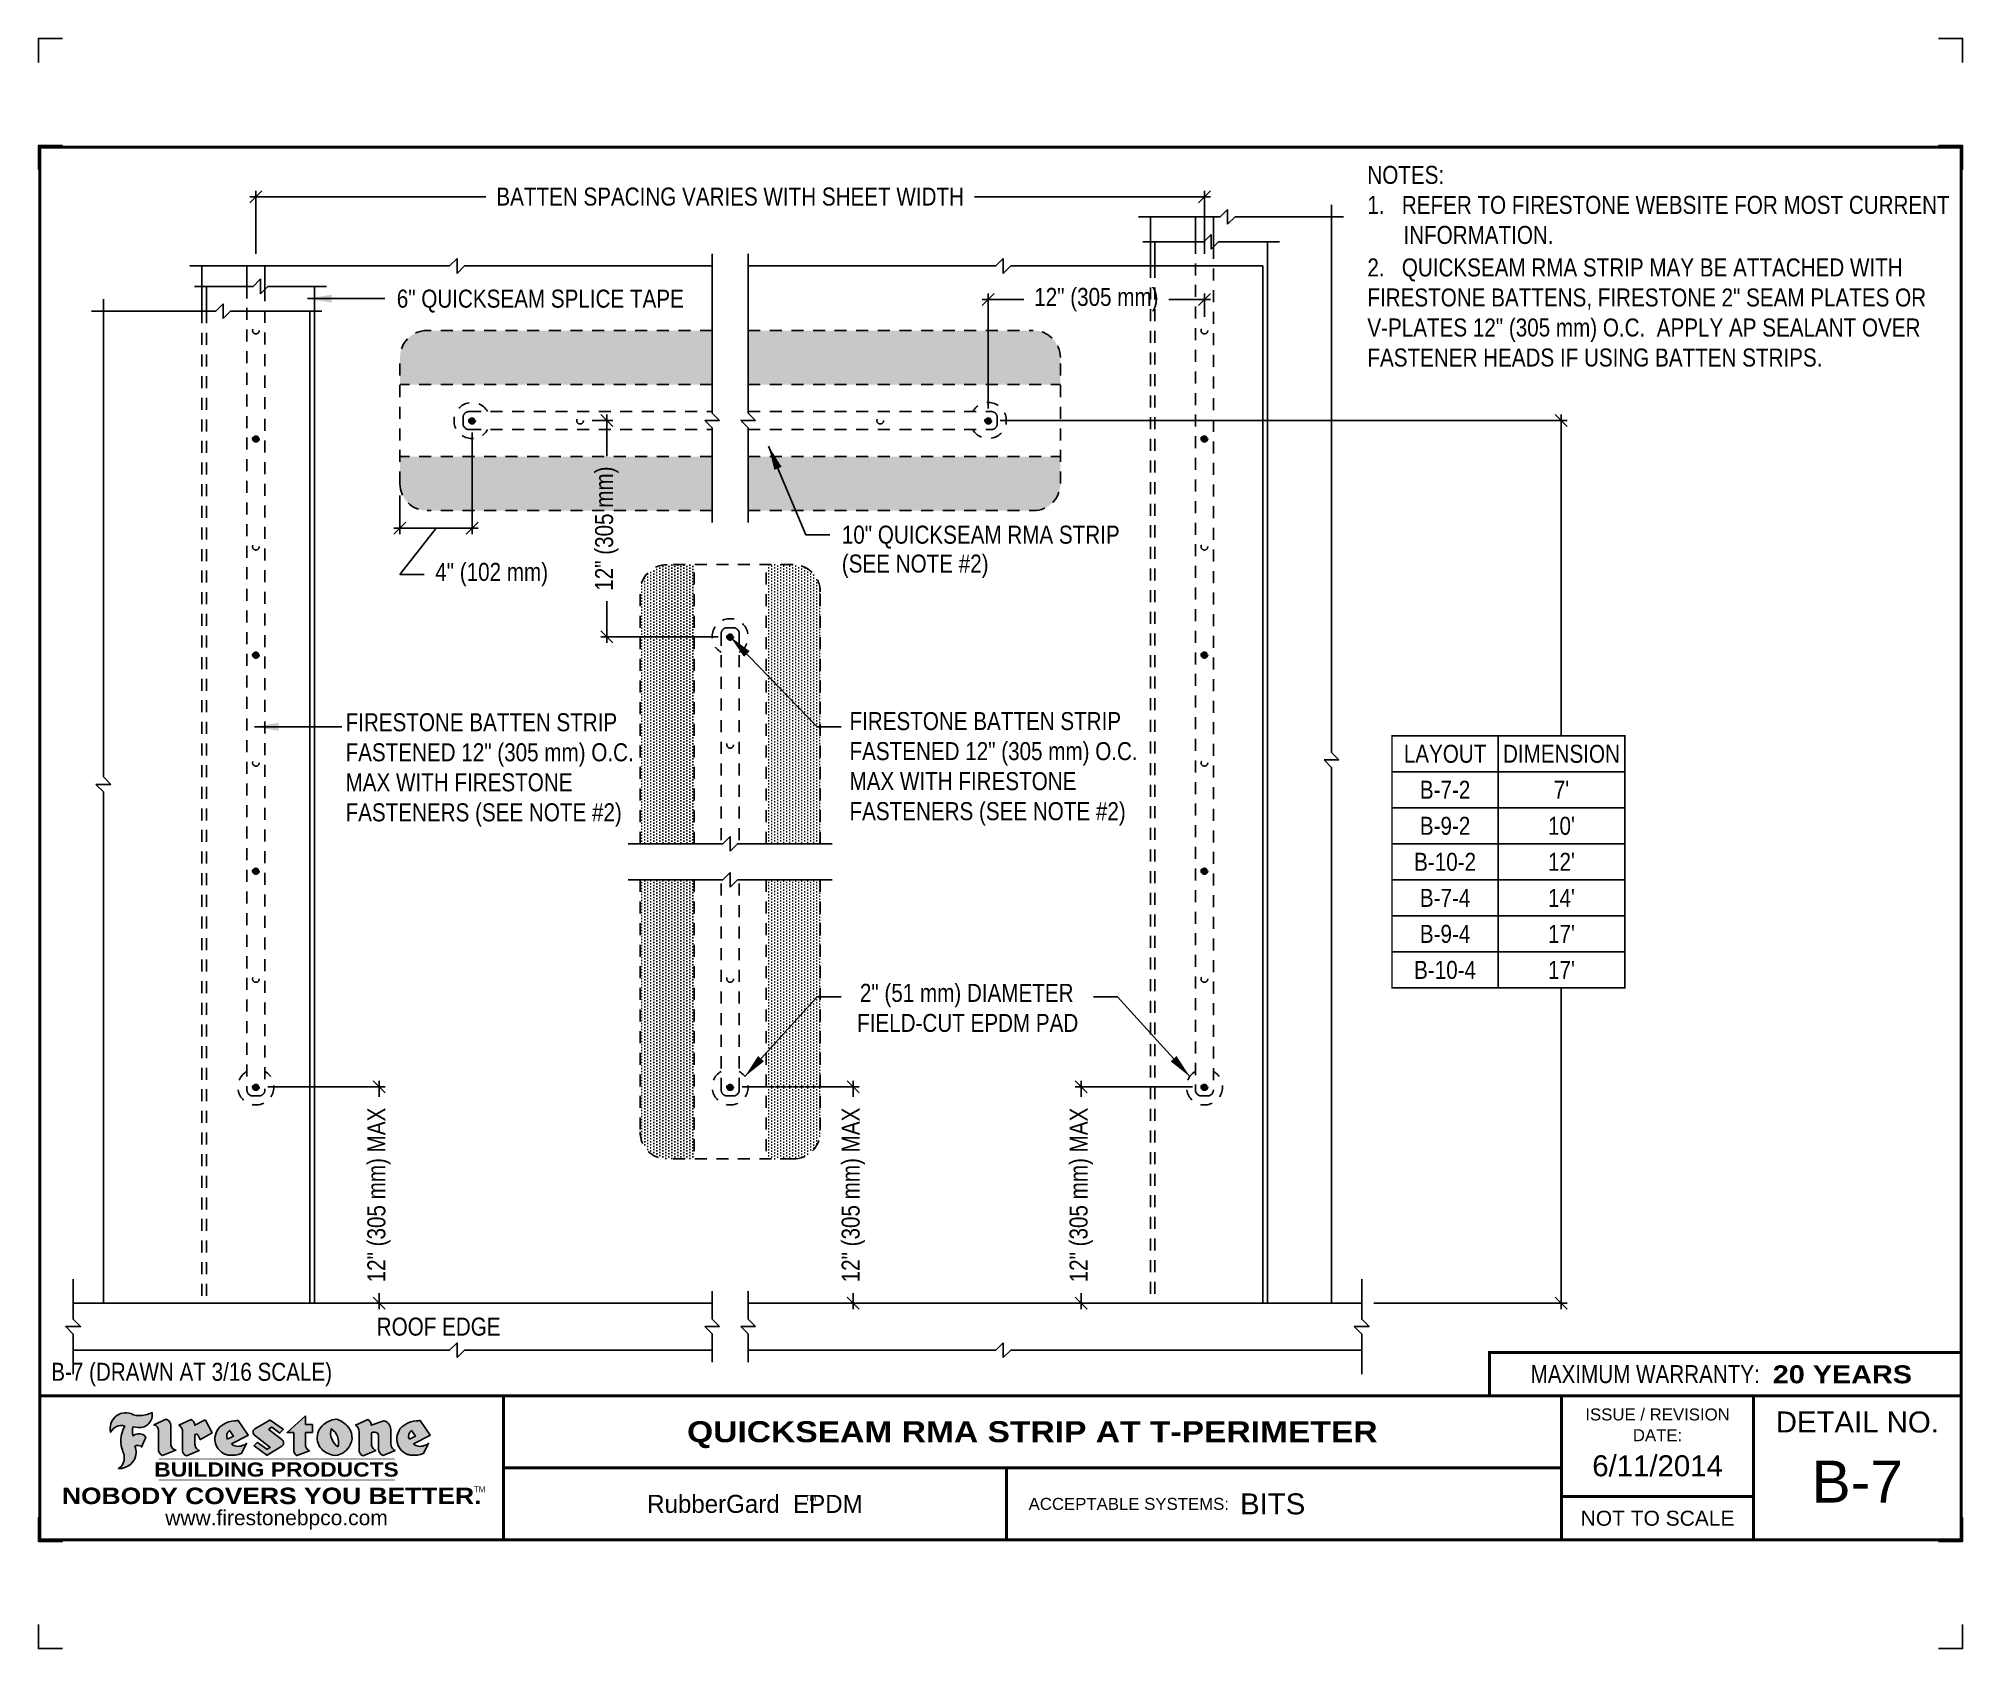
# Model space of a CAD drawing. Header units: inches. Extents: x 277.4 to 297.5, y -206.2 to -189.4.
import ezdxf
from ezdxf.enums import TextEntityAlignment as Align

# ---------------------------------------------------------------- set-up
doc = ezdxf.new("R2010")
doc.units = ezdxf.units.IN
doc.header["$MEASUREMENT"] = 0
doc.linetypes.add('HIDDEN', pattern=[0.375, 0.25, -0.125])
doc.linetypes.add('HIDDEN2', pattern=[0.1875, 0.125, -0.0625])
doc.layers.get('0').update_dxf_attribs({"linetype": 'CONTINUOUS'})
doc.layers.get('DEFPOINTS').update_dxf_attribs({"linetype": 'CONTINUOUS'})
for name, color, linetype in [('FSBP-ACCESSORY-FIRESTONE', 7, 'CONTINUOUS'), ('FSBP-ADHESIVE', 1, 'HIDDEN'), ('FSBP-ANNO-NOTE', 7, 'CONTINUOUS'), ('FSBP-MEMBRANE', 7, 'CONTINUOUS'), ('FSBP-TTLB', 7, 'CONTINUOUS'), ('FSBP-TTLB-BORDER', 7, 'CONTINUOUS'), ('FSBP-TTLB-TEXT', 7, 'CONTINUOUS'), ('FSBP-WALL-CURB', 9, 'CONTINUOUS')]:
    doc.layers.add(name, color=color, linetype=linetype)
doc.styles.add('FSBP_ARIAL', font='arial.ttf')
doc.styles.add('FSBP_ARIAL_BOLD', font='')
doc.styles.add('FSBP_ARIAL_NAR', font='ARIALN.TTF')
doc.styles.add('FSBP_BANKGOTHIC', font='bgothm.ttf')
doc.styles.get('FSBP_ARIAL_BOLD').set_extended_font_data('Arial Black')
doc.dimstyles.new('FSBP-DIM', dxfattribs={"dimtxt": 0.1875, "dimasz": 0.125, "dimexe": 0.0625, "dimexo": 0.125, "dimgap": 0.125, "dimtad": 0, "dimdec": 0, "dimzin": 1, "dimdsep": 46, "dimlunit": 4, "dimtxsty": 'FSBP_ARIAL_NAR', "dimblk": 'OBLIQUE', "dimcen": 0.09375, "dimdle": 0.0625, "dimclrd": 256, "dimclre": 256, "dimclrt": 256, "dimadec": 0, "dimazin": 0, "dimtfac": 1, "dimtdec": 0, "dimtmove": 1, "dimatfit": 3, "dimfxl": 1, "dimtolj": 1, "dimtzin": 0, "dimlwd": -1, "dimlwe": -1, "dimarcsym": 0})
doc.dimstyles.new('FSBP-LEADER', dxfattribs={"dimtxt": 0.1875, "dimasz": 0.25, "dimexe": 0.0625, "dimexo": 0.125, "dimgap": 0.125, "dimtad": 0, "dimtih": 1, "dimtoh": 1, "dimdec": 4, "dimzin": 0, "dimdsep": 46, "dimlunit": 4, "dimtxsty": 'FSBP_ARIAL_NAR', "dimcen": 0.09375, "dimclrd": 256, "dimclre": 256, "dimclrt": 256, "dimadec": 0, "dimazin": 0, "dimtfac": 1, "dimtdec": 4, "dimtofl": 0, "dimtmove": 0, "dimatfit": 3, "dimfxl": 1, "dimtolj": 1, "dimtzin": 0, "dimlwd": -1, "dimlwe": -1, "dimarcsym": 0})
pattern_1 = [(0, (-25.08433604192936, -64.10007607755449), (0.015625, 0.03125), [0, -0.03125])]
pattern_2 = [(180, (594.3808423257124, -64.10007607755449), (-0.015625, 0.03125), [0, -0.03125])]

msp = doc.modelspace()

# ---------------------------------------------------------------- texts
at = {"layer": 'DEFPOINTS', "style": 'FSBP_ARIAL_NAR'}
msp.add_text('B-7 (DRAWN AT 3/16 SCALE)', height=0.1875, dxfattribs=at).set_placement((277.5798584845293, -203.3207045035641), align=Align.MIDDLE_LEFT)
at = {"layer": 'FSBP-ANNO-NOTE', "style": 'FSBP_ARIAL_NAR'}
for s, p in [('6" QUICKSEAM SPLICE TAPE', (281.1773404092801, -192.1484152689133)), ('10" QUICKSEAM RMA STRIP', (285.8108000598094, -194.6055455325568)), ('(SEE NOTE #2)', (285.8108000598094, -194.9063267825568))]:
    msp.add_text(s, height=0.1875, dxfattribs=at).set_placement(p, align=Align.MIDDLE_LEFT)
for s, p in [('LAYOUT', (292.0911886842584, -196.8864558668886)), ('DIMENSION', (293.3031336273866, -196.8864558668886)), ('B-7-2', (292.0911886842584, -197.2614558668886)), ("7'", (293.3031336273866, -197.2614558668886)), ('B-9-2', (292.0911886842584, -197.6364558668886)), ("10'", (293.3031336273866, -197.6364558668886)), ('B-10-2', (292.0911886842584, -198.0114558668886)), ("12'", (293.3031336273866, -198.0114558668886)), ('B-7-4', (292.0911886842584, -198.3864558668886)), ("14'", (293.3031336273866, -198.3864558668886)), ('B-9-4', (292.0911886842584, -198.7614558668886)), ("17'", (293.3031336273866, -198.7614558668886)), ('B-10-4', (292.0911886842584, -199.1364558668886)), ("17'", (293.3031336273866, -199.1364558668886)), ('ROOF EDGE', (281.6132168647782, -202.8502088000691))]:
    msp.add_text(s, height=0.1875, dxfattribs=at).set_placement(p, align=Align.MIDDLE_CENTER)
at = {"layer": 'FSBP-ANNO-NOTE', "char_height": 0.1875, "attachment_point": 1, "style": 'FSBP_ARIAL_NAR'}
for s, width, gutter_width, heights, insert in [('NOTES:\\P\\pi-0.375,l0.375;1.   REFER TO FIRESTONE WEBSITE FOR MOST CURRENT INFORMATION.\\P\\pi0,l0;{\\H0.083333x;\\P\\pi-0.375,l0.375;}2.   QUICKSEAM RMA STRIP MAY BE ATTACHED WITH FIRESTONE BATTENS, FIRESTONE 2" SEAM PLATES OR  V-PLATES 12" (305 mm) O.C.  APPLY AP SEALANT OVER FASTENER HEADS IF USING BATTEN STRIPS.', 6.043877325444555, 5, [2.475495759632395], (291.282615959426, -190.766145065707)), ('FIRESTONE BATTEN STRIP FASTENED 12" (305 mm) O.C. MAX WITH FIRESTONE FASTENERS (SEE NOTE #2)', 3.121241023509128, 2.5, [1.247889277698054], (280.6441153718733, -196.4647803864118)), ('FIRESTONE BATTEN STRIP FASTENED 12" (305 mm) O.C. MAX WITH FIRESTONE FASTENERS (SEE NOTE #2)', 3.121241023509128, 2.5, [1.247889277698054], (285.8905347387154, -196.4527055575472)), ('\\pi0.056566;2" (51 mm) DIAMETER \\P\\pi0.027725;FIELD-CUT EPDM PAD', 2.328471740704117, 2.5, [0.5849446624599784], (285.9421864540091, -199.2819153204346))]:
    msp.add_mtext_dynamic_manual_height_columns(s, width=width, gutter_width=gutter_width, heights=heights, dxfattribs=dict(at, insert=insert))

# ---------------------------------------------------------------- blocks, each defined once
blk = doc.blocks.new('TTLB-EPDM_1')
at = {"layer": 'FSBP-TTLB-TEXT'}
h = blk.add_hatch(color=1, dxfattribs=at)
edge = h.paths.add_edge_path()
edge.add_arc((1.037309769669573, -0.1982514792917306), 0.1319107607348553, 264.0410451462098, 370.3106169565175)
edge.add_arc((1.027551646585694, 0.1214293576525799), 0.3273056962876235, 270.05058356628535, 295.23459397187514, ccw=False)
edge.add_arc((1.022801957313345, -0.06680179986895154), 0.1391656561713503, 249.3281275763668, 272.0749124149863, ccw=False)
edge.add_line((0.9736743133014443, -0.1970076156048179), (0.9474927838574558, -0.1852745150568325))
edge.add_arc((0.8939498971398288, -0.3394262635682071), 0.1631857907024099, 70.84590087378872, 194.3325259843273)
edge.add_arc((0.8444260109029493, -0.4259936440910768), 0.1179914261095279, 70.96950098067128, 156.9641407594482, ccw=False)
edge.add_arc((1.153141409296894, -0.4684497516079468), 0.3110405457095052, 150.3231137483159, 203.2084295854517)
edge.add_arc((0.7562495500622943, -0.6412608153899899), 0.1218587156617311, 0.8849157075190988, 24.34668939894999, ccw=False)
edge.add_arc((0.7493781665697374, -0.6475258110744375), 0.1289731377238325, -58.36655102076742, 3.6216782311386737, ccw=False)
edge.add_arc((0.8256699029544474, -0.5792158350996106), 0.1783301886510354, 267.2205474105585, 354.1381621173521)
edge.add_arc((0.7903121048625305, -0.6011409294291745), 0.212787892960859, 0.9996158580669322, 21.00503380861244)
edge.add_arc((1.01880712263941, -0.5666691048185161), 0.05136395668415847, 40.82117713173261, 125.52727787225791, ccw=False)
edge.add_line((1.057676976260041, -0.5330924682126437), (1.102776947655911, -0.4308018311949837))
edge.add_arc((1.040858222524664, -0.4699705673995949), 0.07326744446031509, 32.31675181867256, 66.31481236598174)
edge.add_arc((1.032262518825329, -0.5063316993097662), 0.1102246948011782, 69.8179132332389, 125.254734720681)
edge.add_arc((1.127708877207287, -0.368959353531244), 0.1659710644737306, 164.1569669952081, 196.5811013160487, ccw=False)
edge.add_line((0.9680425188342383, -0.3236487780942383), (1.023615334387159, -0.3294494641845773))
h = blk.add_hatch(color=1, dxfattribs=at)
edge = h.paths.add_edge_path()
edge.add_line((1.275239419159561, -0.6223407783464694), (1.415345367376062, -0.5660418822574371))
edge.add_arc((1.421019305783958, -0.5090099247487757), 0.05731350411836949, 181.9717871001989, 264.31851000495806, ccw=False)
edge.add_line((1.363739737527226, -0.5109819325197265), (1.363412352251203, -0.3102363679013962))
edge.add_arc((1.294263659668751, -0.3103491388303989), 0.06914878453844908, 0.0934405599591014, 72.42834396969012)
edge.add_line((1.315139561173908, -0.2444268274366692), (1.186839444240604, -0.3024209471341379))
edge.add_arc((1.175246268095289, -0.3585110609420917), 0.05727567197445628, -0.017399788185912257, 78.322067691347, ccw=False)
edge.add_line((1.232521937428658, -0.3585284546236807), (1.232574268422297, -0.555126496687123))
edge.add_arc((1.305699496415486, -0.5558575689677219), 0.07312888236350451, 179.4272023230205, 245.3845503102953)
h = blk.add_hatch(color=1, dxfattribs=at)
edge = h.paths.add_edge_path()
edge.add_line((1.792026821926584, -0.3839679064720229), (1.722158956877934, -0.2518542302253621))
edge.add_arc((1.720119655279638, -0.2529327078887852), 0.002306916790721817, 27.87197133405656, 117.3766794470751)
edge.add_line((1.719058846382097, -0.250884159729182), (1.610638460368705, -0.3070279753467702))
edge.add_arc((1.547088841662962, -0.3061026658494403), 0.06355635479880145, 359.165808011073, 425.8793658831422)
edge.add_line((1.573061729235633, -0.2480956029480268), (1.446879247402876, -0.3051325108639702))
edge.add_arc((1.407812067100189, -0.370357133046621), 0.07602957263902092, -3.441403975725109, 59.07992244284969, ccw=False)
edge.add_line((1.483704536400296, -0.3749210150788969), (1.483704536400296, -0.5723838140635706))
edge.add_arc((1.54053746518044, -0.568254406115083), 0.05698275005415228, 184.1557352478595, 255.3066498366543)
edge.add_line((1.526084036778343, -0.6233736605654059), (1.657291340682093, -0.570650514527486))
edge.add_arc((1.688298576827198, -0.5021390388423987), 0.0752015358480571, 207.5160880841914, 245.649226723163, ccw=False)
edge.add_arc((1.721050197024907, -0.4914488168456328), 0.1093332836229113, 179.4823365255141, 204.5537900001094, ccw=False)
edge.add_line((1.611721375809452, -0.4904610114968335), (1.611721375809452, -0.4126404716788983))
edge.add_arc((1.628589765097195, -0.414159299036043), 0.01693662875851176, 28.356188110622725, 174.8549701683585, ccw=False)
edge.add_arc((1.627340435522395, -0.4197189881350504), 0.02111886817708033, 22.216893572439517, 40.10213956426492, ccw=False)
edge.add_line((1.646891420738257, -0.4117336534413738), (1.666638796144639, -0.4549750258192233))
edge.add_arc((1.668737246926742, -0.4540167099035481), 0.002306916790685496, 204.545128184284, 299.6323508190091)
edge.add_line((1.669877862091766, -0.4560219186518992), (1.791128135493295, -0.3870515928837648))
edge.add_line((1.791128135493295, -0.3870515928837648), (1.792026821926584, -0.3839679064720229))
h = blk.add_hatch(color=1, dxfattribs=at)
h.paths.add_polyline_path([(2.063388732080512, -0.2583237030618903, 0.02524281661523788), (2.025024361750752, -0.2610532129309178, 0.1213611957758757), (1.901773912052249, -0.3008158885520373, 0.6151668103976068), (1.93274136141747, -0.6099060679591872, 0.05306812109568645), (1.967936229862175, -0.617865745600497, 0.1150932231766138), (2.099126721549737, -0.5994933789882708), (2.151195569562105, -0.4944891916583316, -0.08755405562188731), (2.104230609512001, -0.5187113292177372, -0.265591761123442), (1.992692314386659, -0.5010701623316862), (2.165347897647223, -0.4141184325909109, 0.4518949533370738), (2.166222728871162, -0.4107679608846269)])
h.paths.add_polyline_path([(2.014217313945437, -0.4188965037300676), (1.951113654018855, -0.4515330109460507, -0.3720533890450154), (1.973177450672722, -0.3607130665457561)], flags=16)
h = blk.add_hatch(color=1, dxfattribs=at)
edge = h.paths.add_edge_path()
edge.add_arc((2.260407392426802, -0.3775796671688782), 0.04152450223225729, 123.20805433950699, 232.2027298779723, ccw=False)
edge.add_line((2.237665217914071, -0.3428366421988329), (2.393535971665983, -0.2540943745380986))
edge.add_arc((2.394677353533142, -0.2560991469722482), 0.002306916790741334, 55.64644466176611, 119.65426054492559, ccw=False)
edge.add_line((2.395979141996861, -0.2541946229174954), (2.531809646140459, -0.3470380726374032))
edge.add_arc((2.530468902927946, -0.3489153772789875), 0.002306916790700397, -42.731101238422525, 54.4661353739603, ccw=False)
edge.add_line((2.532163440279987, -0.3504807552658491), (2.498457913851155, -0.3869673252714421))
edge.add_arc((2.496763376499139, -0.3854019472845934), 0.002306916790672934, 233.7527076894875, 317.26889876138785, ccw=False)
edge.add_line((2.495399362263356, -0.38726241234572), (2.413849913492982, -0.3274738082119626))
edge.add_arc((2.412485899257181, -0.3293342732731342), 0.002306916790720064, 53.75270768979358, 124.4135619297835)
edge.add_line((2.41118211687575, -0.3274311136421062), (2.382933981293377, -0.346782838468144))
edge.add_arc((2.38423776367478, -0.3486859980991606), 0.002306916790694898, 124.4135619293799, 231.8459020253626)
edge.add_line((2.382812599816248, -0.3505000469010184), (2.519899969301207, -0.4581994452042721))
edge.add_arc((2.494247019847682, -0.4908523236374461), 0.04152450223225742, -55.21225898295222, 51.84590202520428, ccw=False)
edge.add_line((2.517938320565804, -0.5249552055672808), (2.364434947484597, -0.6179520922513717))
edge.add_arc((2.36323960192349, -0.6159790200102006), 0.002306916790726996, 233.2955624372927, 301.20872157023314, ccw=False)
edge.add_line((2.361860787187538, -0.6178285429225383), (2.231266621301074, -0.5204709167214361))
edge.add_arc((2.232647938930649, -0.5186232623475259), 0.002306916790697672, 135.5134179846393, 233.21798691998708, ccw=False)
edge.add_line((2.231002150870836, -0.5170067083764565), (2.262839375599356, -0.4845937328397696))
edge.add_arc((2.264485163659225, -0.4862102868108537), 0.002306916790748497, 53.0352839999411, 135.513417985369, ccw=False)
edge.add_line((2.265872365996302, -0.4843670465239001), (2.361834678328762, -0.5565872257804898))
edge.add_arc((2.363221880665761, -0.5547439854936304), 0.002306916790627066, 233.0352840000685, 302.2362632414394)
edge.add_line((2.36445241715569, -0.5566953042850713), (2.39428499383348, -0.5378823484768844))
edge.add_arc((2.393054457343549, -0.5359310296853765), 0.002306916790685166, 302.2362632406177, 412.2027298768422)
edge.add_line((2.394468296066179, -0.5341081404551886), (2.234958295420142, -0.4103916733127022))
h = blk.add_hatch(color=1, dxfattribs=at)
edge = h.paths.add_edge_path()
edge.add_line((2.763460561272041, -0.2072496393923444), (2.763460561272041, -0.2969520779963801))
edge.add_arc((2.765767478062699, -0.2969520779963943), 0.00230691679065842, 179.9999999996471, 269.9999999996471)
edge.add_line((2.765767478062685, -0.2992589947870528), (2.835417693520355, -0.2992589947870528))
edge.add_arc((2.835417693520355, -0.3015659115777538), 0.002306916790701052, 0, 90, ccw=False)
edge.add_line((2.837724610311056, -0.3015659115777538), (2.837724610311056, -0.3790761307453892))
edge.add_arc((2.83541769352037, -0.3790761307453749), 0.002306916790686842, 269.99999999964706, 359.99999999964706, ccw=False)
edge.add_line((2.835417693520355, -0.3813830475360618), (2.765767478062685, -0.3813830475360618))
edge.add_arc((2.765767478062699, -0.3836899643267202), 0.00230691679065842, 90.00000000035294, 180.0000000003529)
edge.add_line((2.763460561272041, -0.3836899643267344), (2.763460561272041, -0.5033995910642801))
edge.add_arc((2.836735953378943, -0.5071368822038516), 0.07337063740681413, 177.0802527808789, 245.3249543133826)
edge.add_line((2.806105814540615, -0.5738080530967267), (2.674529557384915, -0.6226036013049594))
edge.add_arc((2.708610405062069, -0.564298408791804), 0.06753517344606039, 177.0345319916277, 239.6926428024901, ccw=False)
edge.add_line((2.641165668230087, -0.560804539009709), (2.641165668230087, -0.3836899643267344))
edge.add_arc((2.638858751439429, -0.3836899643267202), 0.00230691679065842, 359.9999999996471, 449.999999999647)
edge.add_line((2.638858751439443, -0.3813830475360618), (2.572857950769389, -0.3813830475360618))
edge.add_line((2.572857950769389, -0.3813830475360618), (2.763460561272041, -0.2072496393923444))
h = blk.add_hatch(color=1, dxfattribs=at)
edge = h.paths.add_edge_path(flags=16)
edge.add_arc((2.940363509127394, -0.4847985213681437), 0.1684614578629418, 344.5558804047865, 417.0140046669545)
edge.add_arc((3.194458079644619, -0.3883534532477785), 0.1684614578629414, 164.5558804047864, 237.0140046669546)
edge = h.paths.add_edge_path()
edge.add_arc((3.069375116502199, -0.4399344555144872), 0.1828726885096673, 136.0914512150047, 191.213418978326)
edge.add_arc((3.064939550433406, -0.4318234379590333), 0.1803148804748503, 194.0167254156723, 240.6663730831859)
edge.add_arc((3.098047041778981, -0.3845058757092554), 0.2378525180183701, 239.2975390661776, 264.2889872773176)
edge.add_arc((3.04884478212623, -0.4190232383793012), 0.203760689247156, 277.1986764832036, 326.503572961274)
edge.add_arc((3.077739326803546, -0.4341046616465112), 0.171374865791709, 325.3768876809902, 406.3828327799087)
edge.add_arc((3.011839488065919, -0.4896144380417797), 0.2571945645850002, 44.28462553519766, 73.82901434867304)
edge.add_arc((3.117152499586992, -0.4983433120546693), 0.2579560664039132, 97.50292863483666, 134.1039137579027)
h = blk.add_hatch(color=1, dxfattribs=at)
edge = h.paths.add_edge_path()
edge.add_line((3.322690228557462, -0.5721896537377091), (3.322690228557462, -0.3749210150788969))
edge.add_arc((3.246797759257384, -0.3703571330465745), 0.076029572638996, 356.5585960242387, 419.0799224428129)
edge.add_line((3.285864939560099, -0.3051325108639702), (3.412047421392799, -0.2480956029480268))
edge.add_arc((3.386074533820159, -0.3061026658494941), 0.06355635479883807, 0.3962622833877276, 65.87936588318718, ccw=False)
edge.add_line((3.449629368605429, -0.3056631084210863), (3.580526418688805, -0.2593848434574539))
edge.add_arc((3.555744121700958, -0.3530904070730321), 0.09692726601172152, 2.366977007666776, 75.18615851992018, ccw=False)
edge.add_line((3.652588689330287, -0.3490873311063041), (3.652588689330287, -0.4883770011386872))
edge.add_arc((3.761877549389556, -0.4914934052703811), 0.1093332836229047, 178.3666365323574, 204.5537900000422)
edge.add_arc((3.729125929191727, -0.5021836272670953), 0.07520153584796169, 207.5160880841711, 245.2240541443093)
edge.add_line((3.697611150971852, -0.5704631245385627), (3.572585913552643, -0.6207021253773775))
edge.add_arc((3.59534718600759, -0.5526356419907701), 0.07177131519198746, 180.3328587115751, 251.51018566665869, ccw=False)
edge.add_line((3.523577081955409, -0.5530525936986663), (3.523577081955409, -0.4153032515383615))
edge.add_arc((3.486319529276879, -0.4148773504126441), 0.0372599868942854, 359.3450650296066, 449.0500281941028)
edge.add_arc((3.482769874121713, -0.4419622099033496), 0.06447454900600783, 86.29402372314017, 119.8211331593848)
edge.add_line((3.450707067966732, -0.3860252459975726), (3.450707067966732, -0.4904610114968335))
edge.add_arc((3.560035889182251, -0.491448816845647), 0.1093332836229751, 179.4823365255069, 204.5537900001023)
edge.add_arc((3.527284268984408, -0.5021390388424952), 0.07520153584796385, 207.5160880841699, 245.6492267231416)
edge.add_line((3.496277032839316, -0.570650514527486), (3.365069728935509, -0.6233736605654059))
edge.add_arc((3.37950248606194, -0.5682868177318081), 0.05694615642555727, 183.9298782390169, 255.318496325343, ccw=False)
h = blk.add_hatch(color=1, dxfattribs=at)
h.paths.add_polyline_path([(3.957695472291277, -0.2583237030618903, 0.02524281661523822), (3.919331101961575, -0.2610532129309178, 0.1085638477195505), (3.807890832595604, -0.2939221658134414, 0.6425897848490651), (3.827048101628293, -0.6099060679591872, 0.05306812109569052), (3.862242970072884, -0.617865745600497, 0.1150932231766133), (3.993433461760503, -0.5994933789882708), (4.045502309772871, -0.4944891916583316, -0.08755405562189084), (3.998537349722767, -0.5187113292177372, -0.2655917611234366), (3.886999054597368, -0.5010701623316862), (4.059654637857989, -0.4141184325909109, 0.4518949533370731), (4.060529469081928, -0.4107679608846269)])
h.paths.add_polyline_path([(3.90852405415626, -0.4188965037300676), (3.845420394229677, -0.4515330109460507, -0.3720533890450147), (3.867484190883488, -0.3607130665457561)], flags=16)
at = {"layer": 'DEFPOINTS', "linetype": 'Continuous', "ltscale": 1.75}
for points in [[(-0.015625, 13.88083333333333), (-0.015625, 14.13083333333333), (0.234375, 14.13083333333333)], [(20.01562500000003, 13.88083333333333), (20.01562500000003, 14.13083333333333), (19.76562500000003, 14.13083333333333)], [(-0.015625, -2.380833333333342), (-0.015625, -2.630833333333342), (0.234375, -2.630833333333342)], [(20.01562500000003, -2.380833333333342), (20.01562500000003, -2.630833333333342), (19.76562500000003, -2.630833333333342)]]:
    blk.add_lwpolyline(points, dxfattribs=at)
at = {"layer": 'DEFPOINTS', "color": 1}
for points in [[(0.234375, 13.015625), (-0.015625, 13.015625), (-0.015625, 12.765625)], [(20.015625, 12.765625), (20.015625, 13.015625), (19.765625, 13.015625)], [(0.234375, -1.515625), (-0.015625, -1.515625), (-0.015625, -1.265625)], [(20.015625, -1.265625), (20.015625, -1.515625), (19.765625, -1.515625)]]:
    blk.add_lwpolyline(points, dxfattribs=at)
at = {"layer": 'FSBP-TTLB', "const_width": 0.03125}
blk.add_lwpolyline([(15.09028770518938, 0), (20, 0), (20, 0.4512598240669945), (15.09028770518938, 0.4512598240669945)], close=True, dxfattribs=at)
for points in [[(0, 0), (0, -1.5), (20, -1.5), (20, 0), (0, 0)], [(4.825208527206769, 0), (4.825208527206769, -0.75)], [(15.84028770518938, 0), (15.84028770518938, -1.5)], [(17.84110496735593, 0), (17.84110496735593, -1.5)], [(20, 0), (20, -1.5)], [(4.825208527206769, -0.75), (15.84028770518938, -0.75)], [(4.825208527206769, -0.75), (4.825208527206769, -1.5)], [(15.84028770518938, -1.048740175933006), (17.84110496735593, -1.048740175933006)]]:
    blk.add_lwpolyline(points, dxfattribs=at)
at = {"layer": 'FSBP-TTLB-BORDER', "const_width": 0.03125}
blk.add_lwpolyline([(20, 0), (20, 13), (0, 13), (0, 0)], dxfattribs=at)
at = {"layer": 'FSBP-TTLB-TEXT', "color": 1}
blk.add_line((0.7358432058323388, -0.379822754145593), (0.7358432058323388, -0.379822754145593), dxfattribs=at)
for points in [[(1.023615323725323, -0.3294494630716969, 0.5000510906601082), (1.167090420776901, -0.1746414942047778, -0.1103304102359608), (1.027840608309816, -0.2058762110801382, -0.09957876667165425), (0.9736743133014443, -0.1970076156048179), (0.9474927838574558, -0.1852745150568325, 0.5978159689075124), (0.7358432058323388, -0.379822754145593, -0.3938834584182213), (0.8828996422548698, -0.3144510229727047, 0.2349406564350952), (0.86727108227484, -0.5910237178633082, -0.1027304183841549), (0.8780937320133262, -0.6393788197974146, -0.2772692352614086), (0.8170223912655956, -0.7573362346216896, 0.3985429150902959), (1.003067614090241, -0.5974286950643517, 0.0875124847930418), (0.9889600163401155, -0.5248671157293501, -0.3874031597924062), (1.057676976260041, -0.5330924682126437), (1.102776947655911, -0.4308018311949837, 0.1494423498871741), (1.07029056398062, -0.4028746979725923, 0.2467195073738216), (0.9686394281704906, -0.4163228904100862, -0.1424285161541127), (0.9680425188342383, -0.3236487780942383), (1.023615334387159, -0.3294494641845773)], [(2.166222728871162, -0.4107679608846269), (2.063388732080512, -0.2583237030618903, 0.02524281661523788), (2.025024361750752, -0.2610532129309178, 0.1085638477195265), (1.913584092384895, -0.2939221658134414, 0.6425897848491228), (1.93274136141747, -0.6099060679591872, 0.05306812109568648), (1.967936229862175, -0.617865745600497, 0.1150932231766137), (2.099126721549737, -0.5994933789882708), (2.151195569562105, -0.4944891916583316, -0.0875540556218873), (2.104230609512001, -0.5187113292177372, -0.2655917611234418), (1.992692314386659, -0.5010701623316862), (2.165347897647223, -0.4141184325909109)], [(2.763460561272041, -0.2072496393923444), (2.763460561272041, -0.2969520779963801, 0.4142135623730958), (2.765767478062685, -0.2992589947870528), (2.835417693520355, -0.2992589947870528, -0.414213562373095), (2.837724610311056, -0.3015659115777538), (2.837724610311056, -0.3790761307453892, -0.4142135623730938), (2.835417693520355, -0.3813830475360618), (2.765767478062685, -0.3813830475360618, 0.4142135623730958), (2.763460561272041, -0.3836899643267344), (2.763460561272041, -0.5033995910642801, 0.3068985753588853), (2.806105814540615, -0.5738080530967267), (2.674529557384915, -0.6226036013049594, -0.2804194150632976), (2.641165668230087, -0.560804539009709), (2.641165668230087, -0.3836899643267344, 0.414213562373095), (2.638858751439443, -0.3813830475360618), (2.572857950769389, -0.3813830475360618), (2.763460561272041, -0.2072496393923444)], [(4.060529469081928, -0.4107679608846269), (3.957695472291277, -0.2583237030618903, 0.02524281661523788), (3.919331101961575, -0.2610532129309178, 0.1085638477195265), (3.807890832595604, -0.2939221658134414, 0.6425897848491228), (3.827048101628293, -0.6099060679591872, 0.05306812109568648), (3.862242970072884, -0.617865745600497, 0.1150932231766137), (3.993433461760503, -0.5994933789882708), (4.045502309772871, -0.4944891916583316, -0.0875540556218873), (3.998537349722767, -0.5187113292177372, -0.2655917611234418), (3.886999054597368, -0.5010701623316862), (4.059654637857989, -0.4141184325909109)], [(4.059654637857989, -0.4141184325909109, 0.4518949533370731), (4.060529469081928, -0.4107679608846269, 0.4518949533370731)]]:
    blk.add_lwpolyline(points, format="xyb", dxfattribs=at)
for points in [[(1.275239419159561, -0.6223407783464694), (1.415345367376062, -0.5660418822574371, -0.3756100036733062), (1.363739737527226, -0.5109819325197265), (1.363412352251203, -0.3102363679013962, 0.3265360292958048), (1.315139561173908, -0.2444268274366692), (1.186839444240604, -0.3024209471341379, -0.3557863980845349), (1.232521937428658, -0.3585284546236807), (1.232574268422297, -0.555126496687123, 0.2960110723418457)], [(1.792026821926584, -0.3839679064720229), (1.722158956877934, -0.2518542302253621, 0.4116839150163434), (1.719058846382097, -0.250884159729182), (1.610638460368705, -0.3070279753467702, 0.2996033003794034), (1.573061729235633, -0.2480956029480268), (1.446879247402876, -0.3051325108639702, -0.2797757560995365), (1.483704536400296, -0.3749210150788969), (1.483704536400296, -0.5723838140635706, 0.320828638474519), (1.526084036778343, -0.6233736605654059), (1.657291340682093, -0.570650514527486, -0.1679398621276611), (1.621603752698661, -0.5368819723450571, -0.1098333365370753), (1.611721375809452, -0.4904610114968335), (1.611721375809452, -0.4126404716788983, -0.743334502655012), (1.64349420176768, -0.4061152228778298, -0.07819791644735608), (1.646891420738257, -0.4117336534413738), (1.666638796144639, -0.4549750258192233, 0.4404648714563479), (1.669877862091766, -0.4560219186518992), (1.791128135493295, -0.3870515928837648)], [(1.951113654018855, -0.4515330109460507), (2.014217313945437, -0.4188965037300676), (1.973177450672722, -0.3607130665457561, 0.3720533890450154)], [(2.234958295420142, -0.4103916733127022, -0.5150044486718882), (2.237665217914071, -0.3428366421988329), (2.393535971665983, -0.2540943745380986, -0.2867822934100265), (2.395979141996861, -0.2541946229174954), (2.531809646140459, -0.3470380726374032, -0.4515027974650387), (2.532163440279987, -0.3504807552658491), (2.498457913851155, -0.3869673252714421, -0.3814439164929681), (2.495399362263356, -0.38726241234572), (2.413849913492982, -0.3274738082119626, 0.3184718635035665), (2.41118211687575, -0.3274311136421062), (2.382933981293377, -0.346782838468144, 0.5064094529656681), (2.382812599816248, -0.3505000469010184), (2.519899969301207, -0.4581994452042721, -0.5043597839115849), (2.517938320565804, -0.5249552055672808), (2.364434947484597, -0.6179520922513717, -0.3053163970316367), (2.361860787187538, -0.6178285429225383), (2.231266621301074, -0.5204709167214361, -0.4541703869768119), (2.231002150870836, -0.5170067083764565), (2.262839375599356, -0.4845937328397696, -0.3762644290664977), (2.265872365996302, -0.4843670465239001), (2.361834678328762, -0.5565872257804898, 0.3114700032088108), (2.36445241715569, -0.5566953042850713), (2.39428499383348, -0.5378823484768844, 0.520381097387146), (2.394468296066179, -0.5341081404551886)], [(2.937624918725987, -0.3131105398334029, 0.2452625673097023), (2.889993533867141, -0.4754966266250307, 0.2064059665179019), (2.976604338974084, -0.5890186876871866, 0.1094800500670344), (3.074378098474654, -0.6211778035979165, 0.2185147641853038), (3.218764944843201, -0.5314757029352819, 0.3689489483072479), (3.195959963110113, -0.3100352223135445, 0.1296305888694145), (3.0834694040758, -0.242595816912754, 0.1610736375384317)], [(3.10274193015772, -0.5296595419651595, 0.3271311138286319), (3.032079658614293, -0.3434924326507627, 0.3271311138286322)], [(3.322690228557462, -0.5721896537377091), (3.322690228557462, -0.3749210150788969, 0.2797757560995341), (3.285864939560099, -0.3051325108639702), (3.412047421392799, -0.2480956029480268, -0.2937618496109166), (3.449629368605429, -0.3056631084210863), (3.580526418688805, -0.2593848434574539, -0.3288760160581939), (3.652588689330287, -0.3490873311063041), (3.652588689330287, -0.4883770011386872, 0.114762897203527), (3.662431105063263, -0.536926560769686, 0.166032965990522), (3.697611150971852, -0.5704631245385627), (3.572585913552643, -0.6207021253773775, -0.3209557512194564), (3.523577081955409, -0.5530525936986663), (3.523577081955409, -0.4153032515383615, 0.4127061514896111), (3.48693727661589, -0.3776224848030694, 0.1473421876160361), (3.450707067966732, -0.3860252459975726), (3.450707067966732, -0.4904610114968335, 0.1098333365370753), (3.460589444855941, -0.5368819723450855, 0.1679398621276611), (3.496277032839316, -0.570650514527486), (3.365069728935509, -0.6233736605654059, -0.3219729545308964), (3.322690228557462, -0.5721896537377091, 29.1476284739)], [(3.845420394229677, -0.4515330109460507), (3.90852405415626, -0.4188965037300676), (3.867484190883488, -0.3607130665457561, 0.3720533890450154)]]:
    blk.add_lwpolyline(points, format="xyb", close=True, dxfattribs=at)
at = {"layer": 'FSBP-TTLB-TEXT'}
for points, const_width in [([(1.233926579809207, -0.6584455781731435), (3.691229482685259, -0.6584455781731577)], 0.0078125), ([(10.06152282927678, -0.75), (10.06152282927678, -1.5)], 0.03125), ([(1.233926579809207, -0.8761560960495984), (3.691229482685259, -0.8761560960495842)], 0.0078125)]:
    blk.add_lwpolyline(points, dxfattribs=dict(at, const_width=const_width))
at = {"layer": 'FSBP-TTLB-TEXT', "color": 1}
for centre, start, end in [((1.789987520328282, -0.3850463841354355), 299.6323508193319, 27.87197133380463), ((2.164310260790558, -0.412058050385383), 296.7304547840455, 34.00233684987403)]:
    blk.add_arc(centre, 0.00230691679068068, start, end, dxfattribs=at)
at = {"layer": 'FSBP-TTLB-TEXT', "style": 'FSBP_ARIAL_NAR'}
blk.add_text('MAXIMUM WARRANTY:', height=0.1875, dxfattribs=at).set_placement((17.90516569312837, 0.2256299120335257), align=Align.MIDDLE_RIGHT)
at = {"layer": 'FSBP-TTLB-TEXT'}
for s, height, style, p in [('ISSUE / REVISION', 0.125, 'FSBP_ARIAL', (16.84069633627263, -0.1938496373466023)), ('DETAIL NO.', 0.21875, 'FSBP_ARIAL', (18.92055248367797, -0.2724398367368792)), ('DATE:', 0.125, 'FSBP_ARIAL', (16.84069633627263, -0.409973105348854)), ('www.firestonebpco.com', 0.15625, 'FSBP_ARIAL', (2.462578031247233, -1.268657306740124)), ('RubberGard  EPDM', 0.1875, 'FSBP_BANKGOTHIC', (7.443365678241776, -1.125)), ('TM', 0.0625, 'FSBP_BANKGOTHIC', (8.023397742165457, -1.062518816683806)), ('NOT TO SCALE', 0.15625, 'FSBP_ARIAL', (16.84069633627263, -1.274370087966503))]:
    blk.add_text(s, height=height, dxfattribs=dict(at, style=style)).set_placement(p, align=Align.MIDDLE_CENTER)
at = {"layer": 'FSBP-TTLB-TEXT', "lineweight": 18, "style": 'FSBP_ARIAL_BOLD'}
blk.add_text('BUILDING PRODUCTS', height=0.1484375, dxfattribs=at).set_placement((2.462578031247233, -0.7673008371113639), align=Align.MIDDLE_CENTER)
at = {"layer": 'FSBP-TTLB-TEXT', "color": 1}
for s, height, style, p in [('NOBODY COVERS YOU BETTER.', 0.171875, 'FSBP_ARIAL_BOLD', (2.412604263603384, -1.041650450587369)), ('TM', 0.0625, 'FSBP_BANKGOTHIC', (4.576671173373001, -0.9725745042934193))]:
    blk.add_text(s, height=height, dxfattribs=dict(at, style=style)).set_placement(p, align=Align.MIDDLE_CENTER)
at = {"layer": 'FSBP-TTLB-TEXT', "style": 'FSBP_ARIAL'}
blk.add_text('ACCEPTABLE SYSTEMS:', height=0.125, dxfattribs=at).set_placement((10.29281281591562, -1.125), align=Align.MIDDLE_LEFT)
at = {"layer": 'FSBP-TTLB-TEXT'}
for tag, height, style, p in [('MAXIMUM_WARRANTY', 0.1875, 'FSBP_ARIAL_BOLD', (18.03987100774941, 0.2240244307510579)), ('ACCPT_SYSTEMS', 0.21875, 'FSBP_ARIAL', (12.49438170418193, -1.125))]:
    blk.add_attdef(tag, text='', height=height, dxfattribs=dict(at, style=style)).set_placement(p, align=Align.MIDDLE_LEFT)
for tag, height, style, p in [('DETAIL_DESCP_LINE_1', 0.21875, 'FSBP_ARIAL_BOLD', (10.33118450231211, -0.3736318192489421)), ('ISSUE_REV_DATE', 0.21875, 'FSBP_ARIAL', (16.84069633627263, -0.7282559425942452)), ('DETAIL_NUMBER', 0.4375, 'FSBP_ARIAL', (18.91941590748775, -0.8931630692489421))]:
    blk.add_attdef(tag, text='', height=height, dxfattribs=dict(at, style=style)).set_placement(p, align=Align.MIDDLE_CENTER)
blk = doc.blocks.new('_OBLIQUE')
at = {"color": 0, "linetype": 'ByBlock'}
blk.add_line((-0.5, -0.5), (0.5, 0.5), dxfattribs=at)
blk = doc.blocks.new('*D9')
at = {"layer": 'DEFPOINTS', "color": 0, "transparency": 16777216}
for p in [(289.5857531418914, -192.1585667734654), (289.5857531418914, -192.4639813426694), (287.3357531418914, -193.4177058668886)]:
    blk.add_point(p, dxfattribs=at)
at = {"layer": 'FSBP-ANNO-NOTE', "transparency": 16777216}
for p, q in [((287.3357531418914, -193.2927058668886), (287.3357531418914, -192.0960667734654)), ((289.5857531418914, -192.3389813426694), (289.5857531418914, -192.0960667734654)), ((287.2732531418914, -192.1585667734654), (287.7068735375258, -192.1585667734654)), ((289.6482531418914, -192.1585667734654), (289.2146327462571, -192.1585667734654))]:
    blk.add_line(p, q, dxfattribs=at)
at = {"layer": 'FSBP-ANNO-NOTE', "transparency": 16777216, "xscale": 0.125, "yscale": 0.125, "zscale": 0.125, "rotation": 180}
blk.add_blockref('_OBLIQUE', (287.3357531418914, -192.1585667734654), dxfattribs=at)
at = {"layer": 'FSBP-ANNO-NOTE', "transparency": 16777216, "xscale": 0.125, "yscale": 0.125, "zscale": 0.125}
blk.add_blockref('_OBLIQUE', (289.5857531418914, -192.1585667734654), dxfattribs=at)
at = {"layer": 'FSBP-ANNO-NOTE', "transparency": 16777216, "insert": (288.4607531418914, -192.1585667734654), "char_height": 0.1875, "attachment_point": 5, "style": 'FSBP_ARIAL_NAR'}
blk.add_mtext('\\A1;12" (305 mm)', dxfattribs=at)
blk = doc.blocks.new('*D7')
at = {"layer": 'DEFPOINTS', "color": 0, "transparency": 16777216}
for p in [(281.9607531418914, -193.4177058668886), (281.2107531418914, -194.0739558668887), (281.9607531418914, -194.5364051419151)]:
    blk.add_point(p, dxfattribs=at)
at = {"layer": 'FSBP-ANNO-NOTE', "transparency": 16777216}
for p, q in [((281.9607531418914, -193.5427058668886), (281.9607531418914, -194.5989051419151)), ((281.2107531418914, -194.1989558668887), (281.2107531418914, -194.5989051419151)), ((281.1482531418914, -194.5364051419151), (282.0232531418914, -194.5364051419151)), ((281.5857531418914, -194.5364051419151), (281.2107531418914, -195.0211136330926)), ((281.2107531418914, -195.0211136330926), (281.4607531418914, -195.0211136330926))]:
    blk.add_line(p, q, dxfattribs=at)
at = {"layer": 'FSBP-ANNO-NOTE', "transparency": 16777216, "xscale": 0.125, "yscale": 0.125, "zscale": 0.125, "rotation": 180}
blk.add_blockref('_OBLIQUE', (281.2107531418914, -194.5364051419151), dxfattribs=at)
at = {"layer": 'FSBP-ANNO-NOTE', "transparency": 16777216, "xscale": 0.125, "yscale": 0.125, "zscale": 0.125}
blk.add_blockref('_OBLIQUE', (281.9607531418914, -194.5364051419151), dxfattribs=at)
at = {"layer": 'FSBP-ANNO-NOTE', "transparency": 16777216, "insert": (282.1651997653566, -195.0211136330926), "char_height": 0.1875, "attachment_point": 5, "style": 'FSBP_ARIAL_NAR'}
blk.add_mtext('\\A1;4" (102 mm)', dxfattribs=at)
blk = doc.blocks.new('*D6')
at = {"layer": 'DEFPOINTS', "color": 0, "transparency": 16777216}
for p in [(279.7107531418911, -200.3552058668886), (280.5283231994185, -202.6052058668886), (280.9929768757507, -202.6052058668886)]:
    blk.add_point(p, dxfattribs=at)
at = {"layer": 'FSBP-ANNO-NOTE', "transparency": 16777216}
for p, q in [((280.9929768757507, -200.2927058668886), (280.9929768757507, -200.457866167025)), ((279.8357531418911, -200.3552058668886), (281.0554768757507, -200.3552058668886)), ((280.9929768757507, -202.6677058668886), (280.9929768757507, -202.5025455667522)), ((280.6533231994185, -202.6052058668886), (281.0554768757507, -202.6052058668886))]:
    blk.add_line(p, q, dxfattribs=at)
at = {"layer": 'FSBP-ANNO-NOTE', "transparency": 16777216, "xscale": 0.125, "yscale": 0.125, "zscale": 0.125}
for p, rotation in [((280.9929768757507, -200.3552058668886), 90), ((280.9929768757507, -202.6052058668886), 270)]:
    blk.add_blockref('_OBLIQUE', p, dxfattribs=dict(at, rotation=rotation))
at = {"layer": 'FSBP-ANNO-NOTE', "transparency": 16777216, "insert": (280.9929768757507, -201.4802058668886), "char_height": 0.1875, "attachment_point": 5, "rotation": 90, "style": 'FSBP_ARIAL_NAR'}
blk.add_mtext('\\A1;12" (305 mm) MAX', dxfattribs=at)
blk = doc.blocks.new('*D4')
at = {"layer": 'DEFPOINTS', "color": 0, "transparency": 16777216}
for p in [(284.6482531418913, -200.3552058668886), (285.4658231994187, -202.6052058668886), (285.9304768757508, -202.6052058668886)]:
    blk.add_point(p, dxfattribs=at)
at = {"layer": 'FSBP-ANNO-NOTE', "transparency": 16777216}
for p, q in [((285.9304768757508, -200.2927058668886), (285.9304768757508, -200.457866167025)), ((284.7732531418913, -200.3552058668886), (285.9929768757508, -200.3552058668886)), ((285.9304768757508, -202.6677058668886), (285.9304768757508, -202.5025455667522)), ((285.5908231994187, -202.6052058668886), (285.9929768757508, -202.6052058668886))]:
    blk.add_line(p, q, dxfattribs=at)
at = {"layer": 'FSBP-ANNO-NOTE', "transparency": 16777216, "xscale": 0.125, "yscale": 0.125, "zscale": 0.125}
for p, rotation in [((285.9304768757508, -200.3552058668886), 90), ((285.9304768757508, -202.6052058668886), 270)]:
    blk.add_blockref('_OBLIQUE', p, dxfattribs=dict(at, rotation=rotation))
at = {"layer": 'FSBP-ANNO-NOTE', "transparency": 16777216, "insert": (285.9304768757509, -201.4802058668886), "char_height": 0.1875, "attachment_point": 5, "rotation": 90, "style": 'FSBP_ARIAL_NAR'}
blk.add_mtext('\\A1;12" (305 mm) MAX', dxfattribs=at)
blk = doc.blocks.new('*D5')
at = {"layer": 'DEFPOINTS', "color": 0, "transparency": 16777216}
for p in [(289.5857531418912, -200.3552058668886), (288.3035294080317, -202.6052058668886), (288.7681830843639, -202.6052058668886)]:
    blk.add_point(p, dxfattribs=at)
at = {"layer": 'FSBP-ANNO-NOTE', "transparency": 16777216}
for p, q in [((288.3035294080317, -200.2927058668886), (288.3035294080317, -200.457866167025)), ((289.4607531418912, -200.3552058668886), (288.2410294080317, -200.3552058668886)), ((288.3035294080317, -202.6677058668886), (288.3035294080317, -202.5025455667522)), ((288.6431830843639, -202.6052058668886), (288.2410294080317, -202.6052058668886))]:
    blk.add_line(p, q, dxfattribs=at)
at = {"layer": 'FSBP-ANNO-NOTE', "transparency": 16777216, "xscale": 0.125, "yscale": 0.125, "zscale": 0.125}
for p, rotation in [((288.3035294080317, -200.3552058668886), 90), ((288.3035294080317, -202.6052058668886), 270)]:
    blk.add_blockref('_OBLIQUE', p, dxfattribs=dict(at, rotation=rotation))
at = {"layer": 'FSBP-ANNO-NOTE', "transparency": 16777216, "insert": (288.3035294080317, -201.4802058668886), "char_height": 0.1875, "attachment_point": 5, "rotation": 90, "style": 'FSBP_ARIAL_NAR'}
blk.add_mtext('\\A1;12" (305 mm) MAX', dxfattribs=at)
blk = doc.blocks.new('*D2')
at = {"layer": 'DEFPOINTS', "color": 0, "transparency": 16777216}
for p in [(289.5857531418912, -191.0868619576746), (279.7107531418911, -191.8082874153386), (289.5857531418912, -191.8082874153386)]:
    blk.add_point(p, dxfattribs=at)
at = {"layer": 'FSBP-ANNO-NOTE', "transparency": 16777216}
for p, q in [((279.6482531418911, -191.0868619576746), (282.1058332919594, -191.0868619576746)), ((279.7107531418911, -191.6832874153386), (279.7107531418911, -191.0243619576746)), ((289.6482531418912, -191.0868619576746), (287.1906729918229, -191.0868619576746)), ((289.5857531418912, -191.6832874153386), (289.5857531418912, -191.0243619576746))]:
    blk.add_line(p, q, dxfattribs=at)
at = {"layer": 'FSBP-ANNO-NOTE', "transparency": 16777216, "xscale": 0.125, "yscale": 0.125, "zscale": 0.125, "rotation": 180}
blk.add_blockref('_OBLIQUE', (279.7107531418911, -191.0868619576746), dxfattribs=at)
at = {"layer": 'FSBP-ANNO-NOTE', "transparency": 16777216, "xscale": 0.125, "yscale": 0.125, "zscale": 0.125}
blk.add_blockref('_OBLIQUE', (289.5857531418912, -191.0868619576746), dxfattribs=at)
at = {"layer": 'FSBP-ANNO-NOTE', "transparency": 16777216, "insert": (284.6482531418911, -191.0868619576746), "char_height": 0.1875, "attachment_point": 5, "style": 'FSBP_ARIAL_NAR'}
blk.add_mtext('\\A1;BATTEN SPACING VARIES WITH SHEET WIDTH', dxfattribs=at)
blk = doc.blocks.new('*D8')
at = {"layer": 'DEFPOINTS', "color": 0, "transparency": 16777216}
for p in [(283.0857531418914, -193.4177058668886), (283.363914803201, -193.4177058668886), (284.6482531418913, -195.6677058668887)]:
    blk.add_point(p, dxfattribs=at)
at = {"layer": 'FSBP-ANNO-NOTE', "transparency": 16777216}
for p, q in [((283.2107531418914, -193.4177058668886), (283.426414803201, -193.4177058668886)), ((283.363914803201, -193.3552058668886), (283.363914803201, -193.7888262625231)), ((283.363914803201, -195.7302058668887), (283.363914803201, -195.2965854712543)), ((284.5232531418913, -195.6677058668887), (283.301414803201, -195.6677058668887))]:
    blk.add_line(p, q, dxfattribs=at)
at = {"layer": 'FSBP-ANNO-NOTE', "transparency": 16777216, "xscale": 0.125, "yscale": 0.125, "zscale": 0.125}
for p, rotation in [((283.363914803201, -193.4177058668886), 90), ((283.363914803201, -195.6677058668887), 270)]:
    blk.add_blockref('_OBLIQUE', p, dxfattribs=dict(at, rotation=rotation))
at = {"layer": 'FSBP-ANNO-NOTE', "transparency": 16777216, "insert": (283.363914803201, -194.5427058668887), "char_height": 0.1875, "attachment_point": 5, "rotation": 90, "style": 'FSBP_ARIAL_NAR'}
blk.add_mtext('\\A1;12" (305 mm)', dxfattribs=at)

# ---------------------------------------------------------------- dimensions: what is measured, and where the dimension line sits
at = {"layer": 'FSBP-ANNO-NOTE'}
dim = msp.add_linear_dim(base=(289.5857531418912, -191.0868619576746), p1=(279.7107531418911, -191.8082874153386), p2=(289.5857531418912, -191.8082874153386), text='BATTEN SPACING VARIES WITH SHEET WIDTH', dimstyle='FSBP-DIM', dxfattribs=at)
dim.commit()
dim.dimension.update_dxf_attribs({"geometry": '*D2', "text_midpoint": (284.6482531418911, -191.0868619576746)})
for base, p1, p2, text, picture, middle in [((289.5857531418914, -192.1585667734654), (287.3357531418914, -193.4177058668886), (289.5857531418914, -192.4639813426694), '12" (305 mm)', '*D9', (288.4607531418914, -192.1585667734654)), ((281.9607531418914, -194.5364051419151), (281.2107531418914, -194.0739558668887), (281.9607531418914, -193.4177058668886), '4" (102 mm)', '*D7', (281.5857531418914, -195.0211136330926))]:
    dim = msp.add_linear_dim(base=base, p1=p1, p2=p2, text=text, dimstyle='FSBP-DIM', dxfattribs=at)
    dim.commit()
    dim.dimension.update_dxf_attribs({"geometry": picture, "text_midpoint": middle, "dimtype": 160})
for base, p1, p2, angle, text, picture, middle in [((283.363914803201, -193.4177058668886), (284.6482531418913, -195.6677058668887), (283.0857531418914, -193.4177058668886), 270, '12" (305 mm)', '*D8', (283.363914803201, -194.5427058668887)), ((280.9929768757507, -202.6052058668886), (279.7107531418911, -200.3552058668886), (280.5283231994185, -202.6052058668886), 90, '12" (305 mm) MAX', '*D6', (280.9929768757507, -201.4802058668886)), ((285.9304768757508, -202.6052058668886), (284.6482531418913, -200.3552058668886), (285.4658231994187, -202.6052058668886), 90, '12" (305 mm) MAX', '*D4', (285.9304768757509, -201.4802058668886)), ((288.3035294080317, -202.6052058668886), (289.5857531418912, -200.3552058668886), (288.7681830843639, -202.6052058668886), 90, '12" (305 mm) MAX', '*D5', (288.3035294080317, -201.4802058668886))]:
    dim = msp.add_linear_dim(base=base, p1=p1, p2=p2, angle=angle, text=text, dimstyle='FSBP-DIM', dxfattribs=at)
    dim.commit()
    dim.dimension.update_dxf_attribs({"geometry": picture, "text_midpoint": middle, "dimtype": 160})

# ---------------------------------------------------------------- hatches: boundary and pattern name
at = {"layer": 'FSBP-ADHESIVE'}
h = msp.add_hatch(dxfattribs=at)
h.set_pattern_fill('DOTS,_I', color=256, scale=0.5, style=2)
h.set_pattern_definition(pattern_1)
h.paths.add_polyline_path([(284.4607531418915, -192.4802058668886), (281.4920031418914, -192.4802058668887, 0.4142135623730951), (281.2107531418914, -192.7614558668887), (281.2107531418914, -193.0427058668887), (284.4607531418914, -193.0427058668886)])
h = msp.add_hatch(dxfattribs=at)
h.set_pattern_fill('DOTS,_I', color=256, scale=0.5, style=2)
h.set_pattern_definition(pattern_2)
h.paths.add_polyline_path([(284.8357531418915, -192.4802058668886), (287.8045031418916, -192.4802058668887, -0.4142135623730951), (288.0857531418916, -192.7614558668887), (288.0857531418916, -193.0427058668887), (284.8357531418915, -193.0427058668886)])
h = msp.add_hatch(dxfattribs=at)
h.set_pattern_fill('DOTS,_I', color=256, scale=0.5, style=2)
h.set_pattern_definition(pattern_1)
h.paths.add_polyline_path([(281.2107531418914, -193.7927058668887), (281.2107531418913, -194.0739558668886, 0.4142135623730951), (281.4920031418912, -194.3552058668887), (284.4607531418914, -194.3552058668886), (284.4607531418914, -193.7927058668888)])
h = msp.add_hatch(dxfattribs=at)
h.set_pattern_fill('DOTS,_I', color=256, scale=0.5, style=2)
h.set_pattern_definition(pattern_2)
h.paths.add_polyline_path([(284.8357531418916, -193.7927058668888), (284.8357531418916, -194.3552058668886), (287.8045031418916, -194.3552058668887, 0.4142135623731691), (288.0857531418916, -194.0739558668887), (288.0857531418916, -193.7927058668886)])
h = msp.add_hatch(dxfattribs=at)
h.set_pattern_fill('DOTS,_I', color=256, scale=0.5, angle=90, style=2)
h.set_pattern_definition([(270, (-25.08433604192936, -331.9228356562228), (-0.03125, -0.015625), [0, -0.03125])])
h.paths.add_polyline_path([(284.2732531418913, -194.9177058668886), (283.9920031418913, -194.9177058668886, 0.4142135623731246), (283.7107531418913, -195.1989558668886), (283.7107531418915, -197.8239558668886), (284.2732531418914, -197.8239558668886)])
h = msp.add_hatch(dxfattribs=at)
h.set_pattern_fill('DOTS,_I', color=256, scale=0.5, angle=90, style=2)
h.set_pattern_definition([(270, (155.3306233525571, 111.3773833169321), (-0.03125, -0.015625), [0, -0.03125])])
h.paths.add_polyline_path([(285.0232531418916, -197.8239558668886), (285.5857531418915, -197.8239558668886), (285.5857531418913, -195.1989558668885, 0.4142135623730951), (285.3045031418913, -194.9177058668885), (285.0232531418913, -194.9177058668885)])
h = msp.add_hatch(dxfattribs=at)
h.set_pattern_fill('DOTS,_I', color=256, scale=0.5, angle=90, style=2)
h.set_pattern_definition([(90, (-25.08433604192936, -64.10007607755449), (-0.03125, 0.015625), [0, -0.03125])])
h.paths.add_polyline_path([(284.2732531418915, -198.1989558668886), (283.7107531418915, -198.1989558668886), (283.7107531418913, -200.8239558668887, 0.4142135623730951), (283.9920031418913, -201.1052058668887), (284.2732531418913, -201.1052058668887)])
h = msp.add_hatch(dxfattribs=at)
h.set_pattern_fill('DOTS,_I', color=256, scale=0.5, angle=90, style=2)
h.set_pattern_definition([(90, (155.3306233525571, -507.4002950507095), (-0.03125, 0.015625), [0, -0.03125])])
h.paths.add_polyline_path([(285.0232531418913, -201.1052058668887), (285.3045031418912, -201.1052058668888, 0.4142135623731247), (285.5857531418913, -200.8239558668888), (285.5857531418915, -198.1989558668886), (285.0232531418916, -198.1989558668886)])

# ---------------------------------------------------------------- linework, layer by layer
at = {"layer": 'FSBP-ACCESSORY-FIRESTONE'}
for p, q in [((289.4920031418915, -191.5558569117885), (289.4920031418915, -191.2963300781672)), ((289.6795031418915, -191.6090912718569), (289.6795031418915, -191.2963300781672)), ((279.6170031418914, -192.020364124354), (279.6170031418913, -191.8082874153386)), ((279.8045031418912, -192.0501609844226), (279.8045031418912, -191.8082874153386))]:
    msp.add_line(p, q, dxfattribs=at)
at = {"layer": 'FSBP-ACCESSORY-FIRESTONE', "linetype": 'HIDDEN2'}
for p, q in [((289.4920031418915, -191.5558569117885), (289.4920031418915, -200.3864558668887)), ((289.6795031418915, -191.6090912718569), (289.6795031418914, -200.3864558668887)), ((279.6170031418914, -192.0203641243541), (279.6170031418915, -200.3864558668886)), ((279.804503141891, -192.0501609844226), (279.8045031418912, -200.3864558668886)), ((281.8670031418915, -193.4489558668885), (281.8670031418915, -193.3864558668886)), ((281.9295031418915, -193.3239558668886), (284.4607531418914, -193.3239558668886)), ((284.8357531418913, -193.3239558668886), (287.3670031418914, -193.3239558668886)), ((287.4295031418914, -193.4489558668888), (287.4295031418914, -193.3864558668886)), ((281.9295031418915, -193.5114558668885), (284.4607531418914, -193.5114558668886)), ((284.8357531418914, -193.5114558668886), (287.3670031418914, -193.5114558668888)), ((284.5545031418913, -195.6364558668887), (284.5545031418913, -197.8239558668886)), ((284.6795031418912, -195.5739558668888), (284.6170031418913, -195.5739558668887)), ((284.7420031418912, -195.6364558668888), (284.7420031418913, -197.8239558668887)), ((284.5545031418913, -200.3864558668886), (284.5545031418913, -198.1989558668886)), ((284.7420031418912, -200.3864558668885), (284.7420031418913, -198.1989558668885)), ((279.6795031418915, -200.4489558668886), (279.7420031418912, -200.4489558668886)), ((284.6795031418912, -200.4489558668885), (284.6170031418913, -200.4489558668886)), ((289.5545031418915, -200.4489558668887), (289.6170031418914, -200.4489558668887))]:
    msp.add_line(p, q, dxfattribs=at)
at = {"layer": 'FSBP-ACCESSORY-FIRESTONE', "const_width": 0.03515625}
for points in [[(281.9431750168914, -193.4177058668886, 1), (281.9783312668914, -193.4177058668886, 1)], [(287.3181750168914, -193.4177058668886, 1), (287.3533312668914, -193.4177058668886, 1)], [(279.6931750168912, -193.6052058668886, -1), (279.7283312668912, -193.6052058668886, -1)], [(289.5681750168913, -193.6052058668886, -1), (289.6033312668913, -193.6052058668886, -1)], [(284.6482531418913, -195.6501277418886, -1), (284.6482531418913, -195.6852839918886, -1)], [(279.6931750168911, -195.8552058668886, -1), (279.7283312668911, -195.8552058668886, -1)], [(289.5681750168912, -195.8552058668886, -1), (289.6033312668912, -195.8552058668886, -1)], [(279.6931750168911, -198.1052058668886, -1), (279.7283312668911, -198.1052058668886, -1)], [(289.5681750168912, -198.1052058668886, -1), (289.6033312668912, -198.1052058668886, -1)], [(279.6931750168911, -200.3552058668886, 1), (279.7283312668911, -200.3552058668886, 1)], [(284.6482531418913, -200.3727839918886, 1), (284.6482531418913, -200.3376277418886, 1)], [(289.5681750168912, -200.3552058668886, 1), (289.6033312668912, -200.3552058668886, 1)]]:
    msp.add_lwpolyline(points, format="xyb", close=True, dxfattribs=at)
at = {"layer": 'FSBP-ACCESSORY-FIRESTONE', "linetype": 'HIDDEN2'}
for centre in [(279.7107531418913, -192.4802058668886), (289.5857531418914, -192.4802058668886), (281.9607531418914, -193.4177058668886), (283.0857531418914, -193.4177058668886), (286.2107531418914, -193.4177058668886), (287.3357531418914, -193.4177058668886), (279.7107531418912, -193.6052058668886), (289.5857531418914, -193.6052058668886), (279.7107531418913, -194.7302058668886), (289.5857531418914, -194.7302058668886), (284.6482531418913, -195.6677058668886), (279.7107531418912, -195.8552058668886), (289.5857531418913, -195.8552058668886), (284.6482531418913, -196.7927058668886), (279.7107531418912, -196.9802058668886), (289.5857531418914, -196.9802058668886), (279.7107531418911, -198.1052058668886), (289.5857531418912, -198.1052058668886), (279.7107531418912, -199.2302058668886), (284.6482531418913, -199.2302058668886), (289.5857531418913, -199.2302058668886), (279.7107531418911, -200.3552058668886), (284.6482531418913, -200.3552058668886), (289.5857531418912, -200.3552058668886)]:
    msp.add_circle(centre, 0.03515625, dxfattribs=at)
for centre, start, end in [((281.9295031418915, -193.3864558668886), 90, 180.0000000000196), ((281.9295031418915, -193.4489558668885), 180.0000000000173, 269.9999999999977), ((287.3670031418914, -193.3864558668886), 0, 90.00000000000061), ((287.3670031418914, -193.4489558668888), 269.9999999999977, 0), ((284.6170031418913, -195.6364558668886), 89.99999999998047, 180), ((284.6795031418912, -195.6364558668887), 2.354921200684934e-12, 89.99999999998266), ((279.6795031418915, -200.3864558668886), 180.0000000000005, 270), ((279.7420031418912, -200.3864558668886), 270, 9.66888623164909e-13), ((284.6170031418913, -200.3864558668886), 180, 270.0000000000196), ((284.6795031418912, -200.3864558668885), 270.0000000000173, 359.9999999999977), ((289.5545031418915, -200.3864558668887), 180.0000000000005, 270), ((289.6170031418914, -200.3864558668887), 270.000000000026, 359.9999999999989)]:
    msp.add_arc(centre, 0.0625, start, end, dxfattribs=at)
at = {"layer": 'FSBP-ANNO-NOTE'}
for p, q in [((287.4607531418914, -193.4177058668886), (293.3620734473321, -193.4177058668886)), ((293.2995734473321, -196.6989558668886), (293.2995734473321, -193.3552058668886)), ((293.9623285518979, -196.6989558668886), (293.9623285518979, -197.0739558668886)), ((291.5384386656415, -197.4489558668886), (293.9623285518979, -197.4489558668886)), ((291.5384386656415, -197.8239558668886), (293.9623285518979, -197.8239558668886)), ((291.5384386656415, -198.1989558668886), (293.9623285518979, -198.1989558668886)), ((291.5384386656415, -198.5739558668886), (293.9623285518979, -198.5739558668886)), ((291.5384386656415, -198.9489558668886), (293.9623285518979, -198.9489558668886)), ((293.2995734473321, -202.6677058668885), (293.2995734473321, -199.3239558668886)), ((291.3483807065854, -202.6052058668885), (293.3620734473321, -202.6052058668885))]:
    msp.add_line(p, q, dxfattribs=at)
at = {"layer": 'FSBP-ANNO-NOTE', "const_width": 0.015625}
msp.add_lwpolyline([(291.5384386656415, -199.3239558668886), (291.5384386656415, -196.6989558668886), (293.9623285518979, -196.6989558668886), (293.9623285518979, -199.3239558668886)], close=True, dxfattribs=at)
for points in [[(292.6439387028752, -196.6989558668886), (292.6439387028752, -199.3239558668886)], [(291.5384386656415, -197.0739558668886), (293.9623285518979, -197.0739558668886)]]:
    msp.add_lwpolyline(points, dxfattribs=at)
at = {"layer": 'FSBP-MEMBRANE'}
for p, q in [((288.8982531418914, -191.2963300781672), (289.7509311660708, -191.2963300781672)), ((289.0232531418914, -191.8082874153388), (289.0232531418914, -191.2963300781672)), ((289.8276030261392, -191.2196582180988), (289.7509311660708, -191.2963300781673)), ((289.8276030261392, -191.2196582180988), (289.8276030261392, -191.3730019382357)), ((289.8276030261392, -191.3730019382357), (289.9042748862077, -191.2963300781673)), ((289.9042748862078, -191.2963300781672), (291.0338399497862, -191.2963300781672)), ((290.9088399497862, -191.1713300781672), (290.9088399497862, -196.8734930559589)), ((289.6560656418914, -191.4791850517201), (289.579393781823, -191.5558569117886)), ((289.6560656418914, -191.4791850517201), (289.6560656418914, -191.632528771857)), ((284.4607531418915, -191.6832874153388), (284.4607531418914, -193.3410340068201)), ((284.8357531418915, -191.6832874153388), (284.8357531418914, -193.3410340068201)), ((288.9451281418914, -191.5558569117885), (289.5793937818231, -191.5558569117885)), ((289.0701281418914, -191.8082874153388), (289.0701281418914, -191.5558569117885)), ((289.6560656418914, -191.632528771857), (289.7327375019598, -191.5558569117886)), ((289.7327375019599, -191.5558569117885), (290.3670031418914, -191.5558569117885)), ((290.2420031418914, -191.5558569117885), (290.2420031418912, -202.6052058668886)), ((279.0232531418914, -191.8082874153386), (281.7278312818231, -191.8082874153388)), ((279.1482531418912, -192.2798547962399), (279.1482531418914, -191.8082874153386)), ((281.8045031418915, -191.7316155552704), (281.7278312818231, -191.8082874153388)), ((281.8045031418915, -191.7316155552704), (281.8045031418915, -191.8849592754073)), ((281.8045031418915, -191.8849592754073), (281.8811750019599, -191.8082874153388)), ((281.8811750019599, -191.8082874153388), (284.4607531418915, -191.8082874153388)), ((287.415331281823, -191.8082874153388), (284.8357531418914, -191.8082874153388)), ((287.4920031418914, -191.7316155552704), (287.415331281823, -191.8082874153388)), ((287.4920031418914, -191.7316155552704), (287.4920031418914, -191.8849592754073)), ((287.4920031418914, -191.8849592754073), (287.5686750019598, -191.8082874153388)), ((290.1951281418915, -191.8082874153386), (287.5686750019598, -191.8082874153388)), ((290.1951281418915, -191.8082874153388), (290.1951281418912, -202.6052058668886)), ((279.0701281418913, -192.020364124354), (279.6809562818228, -192.020364124354)), ((279.1951281418913, -192.2798547962399), (279.1951281418913, -192.0203641243541)), ((279.7576281418912, -191.9436922642856), (279.6809562818228, -192.020364124354)), ((279.7576281418912, -191.9436922642856), (279.7576281418912, -192.0970359844225)), ((279.7576281418912, -192.0970359844225), (279.8343000019597, -192.020364124354)), ((279.8343000019597, -192.020364124354), (280.4451281418912, -192.020364124354)), ((280.3201281418912, -192.1941543467121), (280.3201281418912, -192.020364124354)), ((277.9974259382499, -192.2798547962398), (279.2918505645384, -192.2798547962399)), ((278.1224259382499, -192.1548547962398), (278.1224259382498, -197.1280018091247)), ((279.368522424607, -192.2031829361714), (279.2918505645385, -192.2798547962398)), ((279.368522424607, -192.2031829361714), (279.368522424607, -192.3565266563083)), ((279.368522424607, -192.3565266563083), (279.4451942846754, -192.2798547962398)), ((279.4451942846754, -192.2798547962398), (280.3982531418912, -192.2798547962399)), ((280.2732531418913, -192.2798547962399), (280.2732531418911, -202.6052058668886)), ((280.3201281418912, -192.1941543467121), (280.320128141891, -202.6052058668886)), ((284.5374250019598, -193.4177058668886), (284.3840812818229, -193.4177058668886)), ((284.3840812818229, -193.4177058668886), (284.4607531418914, -193.4943777269571)), ((284.5374250019598, -193.4177058668886), (284.4607531418914, -193.3410340068202)), ((284.4607531418914, -193.4943777269571), (284.4607531418914, -194.4802058668886)), ((284.9124250019598, -193.4177058668886), (284.7590812818229, -193.4177058668886)), ((284.7590812818229, -193.4177058668886), (284.8357531418914, -193.4943777269571)), ((284.9124250019598, -193.4177058668886), (284.8357531418914, -193.3410340068202)), ((284.8357531418915, -193.4943777269571), (284.8357531418916, -194.4802058668886)), ((290.9861148663551, -196.9507679725279), (290.9088399497862, -196.873493055959)), ((290.9861148663551, -196.9507679725279), (290.9088399497862, -196.873493055959)), ((290.8315650332173, -196.9507679725279), (290.9861148663551, -196.9507679725279)), ((290.8315650332173, -196.9507679725279), (290.9088399497862, -197.0280428890968)), ((290.8315650332174, -196.9507679725279), (290.9861148663551, -196.9507679725279)), ((290.8315650332174, -196.9507679725279), (290.9088399497862, -197.0280428890968)), ((290.9088399497862, -197.0280428890967), (290.9088399497862, -202.6052058668886)), ((290.9088399497862, -197.0280428890967), (290.9088399497862, -202.6052058668886)), ((278.045151021681, -197.2052767256936), (278.1997008548187, -197.2052767256936)), ((278.045151021681, -197.2052767256936), (278.1224259382499, -197.2825516422625)), ((278.1997008548187, -197.2052767256936), (278.1224259382499, -197.1280018091248)), ((278.1224259382499, -197.2825516422625), (278.1224259382498, -202.6052058668886)), ((283.5857531418916, -197.8239558668887), (284.5715812818229, -197.8239558668886)), ((284.6482531418914, -197.7472840068202), (284.5715812818229, -197.8239558668886)), ((284.6482531418914, -197.7472840068202), (284.6482531418914, -197.9006277269571)), ((284.6482531418914, -197.9006277269571), (284.7249250019598, -197.8239558668886)), ((284.7249250019599, -197.8239558668887), (285.7107531418914, -197.8239558668886)), ((283.5857531418916, -198.1989558668886), (284.5715812818229, -198.1989558668886)), ((284.6482531418914, -198.1222840068202), (284.5715812818229, -198.1989558668886)), ((284.6482531418914, -198.1222840068202), (284.6482531418914, -198.2756277269571)), ((284.6482531418914, -198.2756277269571), (284.7249250019598, -198.1989558668886)), ((284.7249250019599, -198.1989558668886), (285.7107531418914, -198.1989558668886))]:
    msp.add_line(p, q, dxfattribs=at)
at = {"layer": 'FSBP-MEMBRANE', "linetype": 'HIDDEN2'}
for p, q in [((289.0232531418914, -191.8082874153388), (289.0232531418912, -202.6052058668886)), ((289.0701281418914, -191.8082874153388), (289.0701281418912, -202.6052058668886)), ((279.1482531418912, -192.2798547962399), (279.1482531418912, -202.6052058668886)), ((279.1951281418913, -192.2798547962399), (279.1951281418911, -202.6052058668886)), ((284.4607531418914, -192.4802058668886), (281.4920031418914, -192.4802058668887)), ((284.8357531418916, -192.4802058668886), (287.8045031418916, -192.4802058668887)), ((281.2107531418913, -194.0739558668887), (281.2107531418914, -192.7614558668887)), ((288.0857531418916, -194.0739558668887), (288.0857531418916, -192.7614558668887)), ((284.4607531418915, -193.0427058668886), (281.2107531418914, -193.0427058668887)), ((284.8357531418915, -193.0427058668886), (288.0857531418916, -193.0427058668887)), ((284.4607531418915, -193.7927058668888), (281.2107531418914, -193.7927058668886)), ((284.8357531418915, -193.7927058668888), (288.0857531418916, -193.7927058668886)), ((284.4607531418914, -194.3552058668886), (281.4920031418914, -194.3552058668887)), ((284.8357531418915, -194.3552058668886), (287.8045031418916, -194.3552058668887)), ((285.3045031418913, -194.9177058668885), (283.9920031418913, -194.9177058668886)), ((284.2732531418915, -197.8239558668888), (284.2732531418914, -194.9177058668886)), ((285.0232531418916, -197.8239558668888), (285.0232531418913, -194.9177058668886)), ((283.7107531418915, -197.8239558668886), (283.7107531418913, -195.1989558668886)), ((285.5857531418915, -197.8239558668887), (285.5857531418913, -195.1989558668886)), ((283.7107531418915, -198.1989558668886), (283.7107531418913, -200.8239558668887)), ((284.2732531418915, -198.1989558668885), (284.2732531418914, -201.1052058668887)), ((285.0232531418916, -198.1989558668885), (285.0232531418913, -201.1052058668887)), ((285.5857531418915, -198.1989558668886), (285.5857531418913, -200.8239558668887)), ((285.3045031418913, -201.1052058668888), (283.9920031418913, -201.1052058668887))]:
    msp.add_line(p, q, dxfattribs=at)
for centre, radius, start, end in [((281.4920031418914, -192.7614558668887), 0.2812499999999862, 90, 180), ((287.8045031418916, -192.7614558668887), 0.2812499999999862, 7.016477563892661e-15, 90), ((281.9607531418915, -193.4177058668886), 0.1875, 30.00000000000052, 330.0000000000009), ((287.3357531418914, -193.4177058668886), 0.1875, 209.9999999999991, 149.9999999999995), ((281.4920031418914, -194.0739558668887), 0.2812499999999862, 180, 270), ((287.8045031418916, -194.0739558668887), 0.2812499999999862, 270, 7.016477563892661e-15), ((283.9920031418913, -195.1989558668885), 0.2812499999999862, 90.00000000000001, 180), ((285.3045031418913, -195.1989558668885), 0.2812499999999862, 0, 90.00000000000001), ((284.6482531418913, -195.6677058668887), 0.1875, 299.9999999999991, 239.9999999999995), ((279.7107531418911, -200.3552058668886), 0.1875, 119.9999999999654, 59.99999999999667), ((284.6482531418913, -200.3552058668885), 0.1875, 120.0000000000005, 60.00000000000082), ((289.5857531418912, -200.3552058668886), 0.1875, 119.9999999999654, 59.99999999999667), ((283.9920031418913, -200.8239558668887), 0.2812499999999862, 180, 270), ((285.3045031418913, -200.8239558668887), 0.2812499999999862, 270, 0)]:
    msp.add_arc(centre, radius, start, end, dxfattribs=at)
at = {"layer": 'FSBP-WALL-CURB'}
for p, q in [((284.4607531418914, -202.4802058668886), (284.4607531418914, -202.7735369400006)), ((284.8357531418914, -202.4802058668886), (284.8357531418914, -202.7735369400007)), ((277.8078851814507, -202.6052058668887), (284.4607531418914, -202.6052058668886)), ((284.8357531418914, -202.6052058668886), (291.2233807065854, -202.6052058668885)), ((284.5374250019598, -202.8502088000691), (284.3840812818229, -202.8502088000691)), ((284.3840812818229, -202.8502088000691), (284.4607531418914, -202.9268806601376)), ((284.5374250019598, -202.8502088000691), (284.4607531418914, -202.7735369400006)), ((284.9124250019598, -202.8502088000691), (284.7590812818229, -202.8502088000691)), ((284.7590812818229, -202.8502088000691), (284.8357531418914, -202.9268806601376)), ((284.9124250019598, -202.8502088000691), (284.8357531418914, -202.7735369400007)), ((277.8078851814507, -203.0952117332495), (281.7272282253225, -203.0952117332495)), ((281.8045031418915, -203.0179368166807), (281.7272282253226, -203.0952117332496)), ((281.8045031418915, -203.0179368166807), (281.8045031418915, -203.1724866498184)), ((281.8045031418915, -203.1724866498184), (281.8817780584603, -203.0952117332496)), ((281.8817780584602, -203.0952117332496), (284.4607531418914, -203.0952117332496)), ((284.4607531418914, -202.9268806601376), (284.4607531418914, -203.2202117332496)), ((284.8357531418914, -202.9268806601377), (284.8357531418914, -203.2202117332496)), ((284.8357531418914, -203.0952117332496), (287.4147282253225, -203.0952117332496)), ((287.4920031418914, -203.0179368166807), (287.4147282253226, -203.0952117332496)), ((287.4920031418914, -203.0179368166807), (287.4920031418914, -203.1724866498184)), ((287.4920031418914, -203.1724866498184), (287.5692780584603, -203.0952117332496)), ((287.5692780584602, -203.0952117332496), (291.2233807065852, -203.0952117332496))]:
    msp.add_line(p, q, dxfattribs=at)
for points in [[(277.8078851814507, -202.3552058668887), (277.8078851814507, -202.7729338835002), (277.8851600980196, -202.8502088000691), (277.7306102648818, -202.8502088000691), (277.8078851814507, -202.9274837166379), (277.8078851814506, -203.3452117332495)], [(291.2233807065852, -203.3452117332496), (291.2233807065852, -202.9274837166379), (291.1461057900163, -202.8502088000691), (291.3006556231541, -202.8502088000691), (291.2233807065852, -202.7729338835002), (291.2233807065854, -202.3552058668886)]]:
    msp.add_lwpolyline(points, dxfattribs=at)

# ---------------------------------------------------------------- block references
msp.add_blockref('TTLB-EPDM_1', (277.4627011304548, -203.5707045035641)).add_auto_attribs({'DETAIL_DESCP_LINE_1': 'QUICKSEAM RMA STRIP AT T-PERIMETER', 'ACCPT_SYSTEMS': 'BITS', 'ISSUE_REV_DATE': '6/11/2014', 'DETAIL_NUMBER': 'B-7', 'MAXIMUM_WARRANTY': '20 YEARS'})
at = {"layer": 'FSBP-ANNO-NOTE', "xscale": 0.125, "yscale": 0.125, "zscale": 0.125}
for p, rotation in [((293.2995734473321, -193.4177058668886), 90), ((293.2995734473321, -202.6052058668885), 270)]:
    msp.add_blockref('_OBLIQUE', p, dxfattribs=dict(at, rotation=rotation))

msp.set_redraw_order([(e.dxf.handle, doc.entitydb.next_handle()) for e in msp.query("TEXT MTEXT ATTDEF DIMENSION ARC_DIMENSION")])  # texts and dimensions are drawn at this point

# ---------------------------------------------------------------- leaders
at = {"layer": 'FSBP-ANNO-NOTE'}
for points in [[(280.2488557828693, -192.1484152689133), (281.0523404092801, -192.1484152689133)], [(285.0489591126924, -193.6848747930837), (285.4358000598094, -194.6055455325568), (285.6858000598094, -194.6055455325569)], [(284.6482531418913, -195.6677058668886), (285.5533714459028, -196.6060137180051), (285.8033714459028, -196.6060137180051)], [(279.6964807639338, -196.6060137180051), (280.6042893179178, -196.6060137180051)], [(284.8009716848891, -200.2464249098022), (285.5533714459028, -199.4159246228691), (285.8033714459028, -199.4159246228691)], [(289.4330345988935, -200.2464249098022), (288.6806348378798, -199.4159246228691), (288.4306348378798, -199.4159246228691)]]:
    msp.add_leader(points, dimstyle='FSBP-LEADER', dxfattribs=at)

doc.saveas('drawing.dxf')
